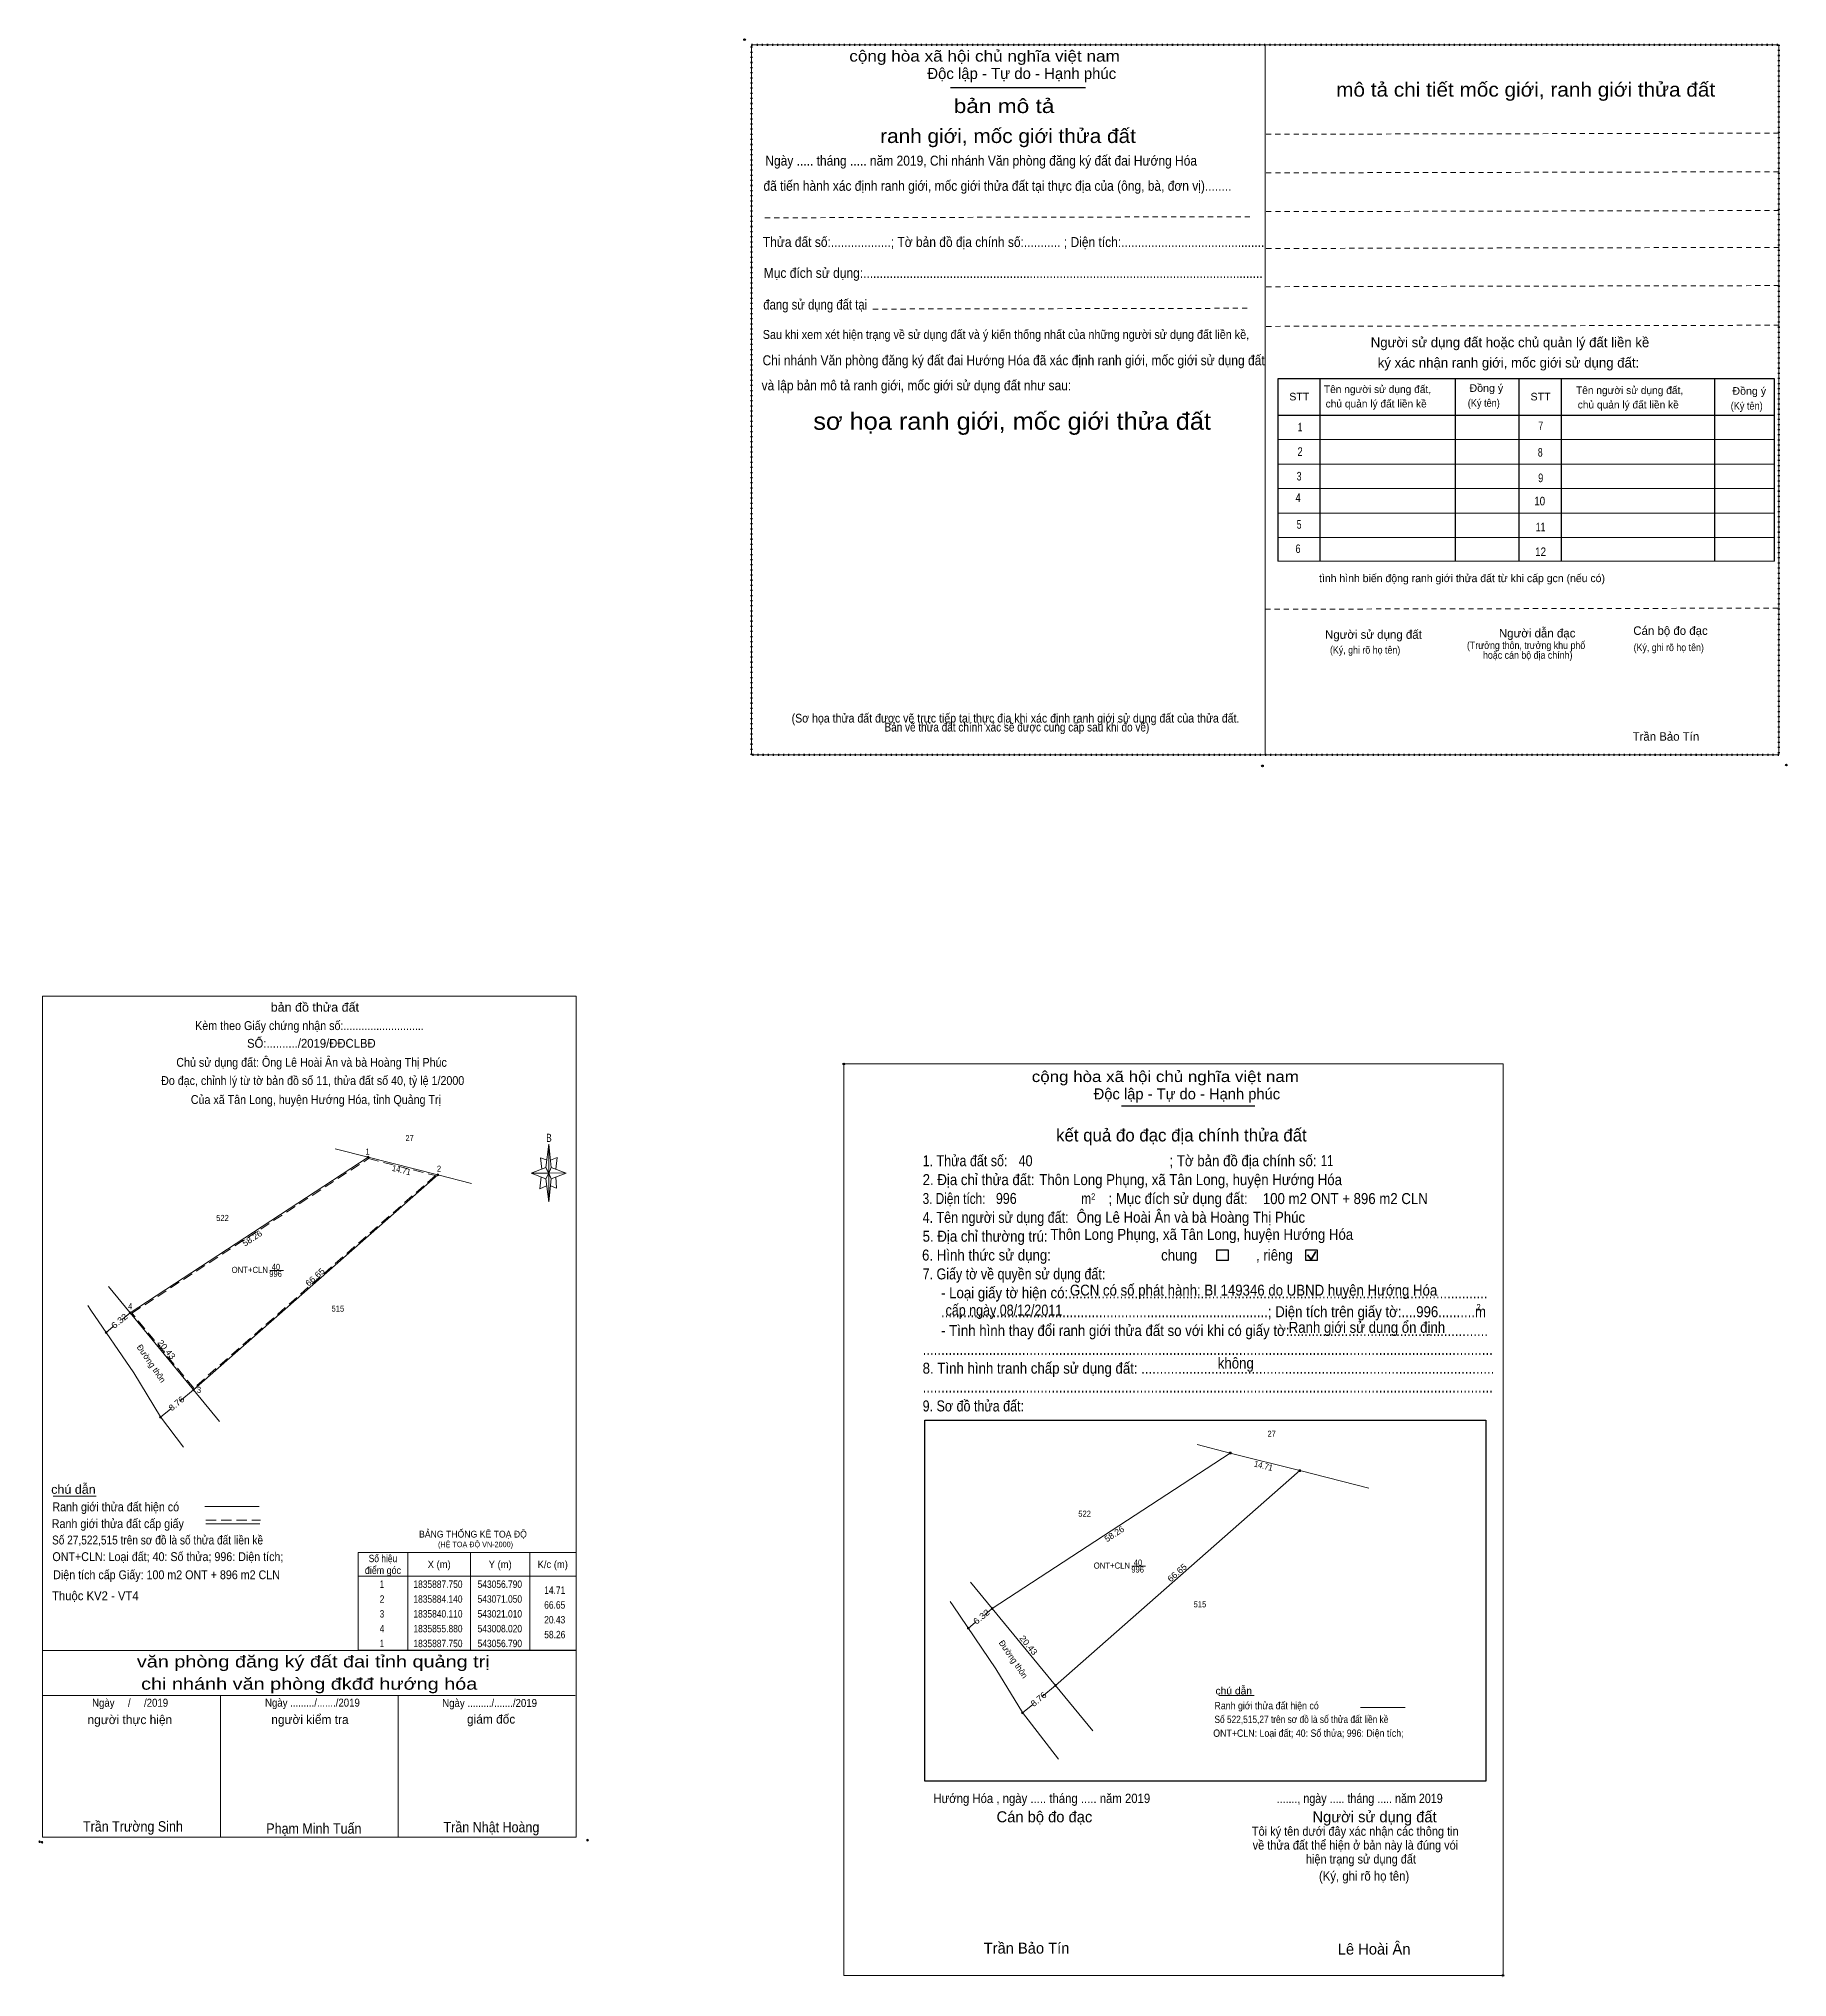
# Model space of a CAD drawing. Header units: metres. Extents: x 542385 to 543085, y 1835706 to 1836103.
# Drawn here: x 542385.3 to 542743.5, y 1835705.9 to 1836103 of the extents above; entities that cross this region are included whole.
import ezdxf
from ezdxf.enums import TextEntityAlignment as Align

# ---------------------------------------------------------------- set-up
doc = ezdxf.new("R2010")
doc.units = ezdxf.units.M
doc.header["$LTSCALE"] = 0.7
doc.header["$PDMODE"] = 32
doc.header["$PDSIZE"] = 0.35
for name, pattern in [('DOTTED', [1.5, 0.3, -1.2]), ('MEDIUM_DASHED', [4.5, 3, -1.5]), ('SHORT_DASHED', [2.7, 1.5, -1.2])]:
    doc.linetypes.add(name, pattern=pattern)
for name, color, linetype, lineweight in [('1', 7, 'SHORT_DASHED', 13), ('10', 7, 'Continuous', 13), ('13', 7, 'Continuous', 13), ('17', 7, 'Continuous', 13), ('2', 7, 'Continuous', 25), ('22', 7, 'Continuous', 13), ('5', 7, 'Continuous', 13), ('6', 7, 'Continuous', 13), ('63', 7, 'Continuous', 13)]:
    doc.layers.add(name, color=color, linetype=linetype, lineweight=lineweight)
doc.layers.add('16', color=7, linetype='Continuous')

msp = doc.modelspace()

# ---------------------------------------------------------------- texts
at = {"layer": '1'}
for s, width, p in [('(Sơ họa thửa đất được vẽ trực tiếp tại thực địa khi xác định ranh giới sử dụng đất của thửa đất.', 0.9, (542585.395, 1835962.93)), (' Bản vẽ thửa đất chính xác sẽ được cung cấp sau khi đo vẽ)', 0.85, (542585.39, 1835961.1))]:
    msp.add_text(s, height=1.8, dxfattribs=dict(at, width=width)).set_placement(p, align=Align.CENTER)
for s, height, width, p in [('BẢNG THỐNG KÊ TOẠ ĐỘ ', 1.397, 0.95, (542463.22, 1835795.97)), ('(HỆ TOẠ ĐỘ VN-2000)', 1.13, 0.9, (542467.11, 1835794))]:
    msp.add_text(s, height=height, dxfattribs=dict(at, width=width)).set_placement(p)
at = {"layer": '10', "width": 0.8}
for p in [(542461.29, 1835877.19), (542637.86, 1835816.61)]:
    msp.add_text('27', height=1.25, dxfattribs=at).set_placement(p, align=Align.CENTER)
at = {"layer": '10'}
for p in [(542407.858, 1835831.2823), (542584.428, 1835770.7023)]:
    msp.add_text('Đường thôn', height=1.25, rotation=304.312, dxfattribs=at).set_placement(p, align=Align.CENTER)
at = {"layer": '13', "width": 0.85}
for s, p in [('522', (542422.975, 1835860.82)), ('40', (542433.905, 1835850.8)), ('996', (542433.835, 1835849.38)), ('515 ', (542446.81, 1835842.26)), ('522', (542599.545, 1835800.24)), ('40', (542610.475, 1835790.22)), ('996', (542610.405, 1835788.8)), ('515 ', (542623.38, 1835781.68))]:
    msp.add_text(s, height=1.25, dxfattribs=at).set_placement(p, align=Align.CENTER)
at = {"layer": '13', "width": 0.95}
for p in [(542432.29, 1835850.19), (542608.86, 1835789.61)]:
    msp.add_text('ONT+CLN', height=1.25, dxfattribs=at).set_placement(p, align=Align.RIGHT)
at = {"layer": '13'}
for s, rotation, width, p in [('6.32', 39.411, 1.15, (542402.2432, 1835839.8488)), ('8.76', 39.487, 1.1, (542413.9376, 1835822.9475)), ('6.32', 39.411, 1.15, (542578.8132, 1835779.2688)), ('8.76', 39.487, 1.1, (542590.5076, 1835762.3675))]:
    msp.add_text(s, height=1.25, rotation=rotation, dxfattribs=dict(at, width=width)).set_placement(p, align=Align.CENTER)
at = {"layer": '16'}
for s, height, width, p in [('Ngày ..... tháng ..... năm 2019, Chi nhánh Văn phòng đăng ký đất đai Hướng Hóa', 2.04, 0.9, (542534.15, 1836077.03)), (' đã tiến hành xác định ranh giới, mốc giới thửa đất tại thực địa của (ông, bà, đơn vị)........', 2.04, 0.9, (542533.09, 1836071.87)), ('Thửa đất số:..................; Tờ bản đồ địa chính số:........... ; Diện tích:...........................................', 2.04, 0.9, (542533.64, 1836060.36)), ('Mục đích sử dụng:........................................................................................................................', 2.04, 0.9, (542533.83, 1836054.03)), ('đang sử dụng đất tại', 2.04, 0.85, (542533.73, 1836047.55)), ('Sau khi xem xét hiện trạng về sử dụng đất và ý kiến thống nhất của những người sử dụng đất liền kề,', 1.836, 0.9, (542533.63, 1836041.52)), ('Chi nhánh Văn phòng đăng ký đất đai Hướng Hóa đã xác định ranh giới, mốc giới sử dụng đất', 2.04, 0.9, (542533.58, 1836036.13)), (' và lập bản mô tả ranh giới, mốc giới sử dụng đất như sau:', 2.04, 0.9, (542532.7, 1836030.99))]:
    msp.add_text(s, height=height, dxfattribs=dict(at, width=width)).set_placement(p)
at = {"layer": '2'}
for s, height, width, p in [('cộng hòa xã hội chủ nghĩa việt nam', 2.282, 1.15, (542551.35, 1836098.34)), ('STT', 1.555, 1.05, (542641.46, 1836028.93)), ('Đồng ý', 1.555, 1.05, (542678.37, 1836030.68)), ('STT', 1.555, 1.05, (542690.88, 1836028.93)), ('Đồng ý', 1.555, 1.05, (542732.22, 1836030.09)), ('(Ký tên)', 1.555, 0.9, (542678.03, 1836027.63)), ('(Ký tên)', 1.555, 0.9, (542731.88, 1836027.04)), ('(Ký, ghi rõ họ tên)', 1.505, 0.9, (542649.8, 1835977.07)), ('(Ký, ghi rõ họ tên)', 1.505, 0.9, (542711.99, 1835977.57)), ('cộng hòa xã hội chủ nghĩa việt nam', 2.253, 1.15, (542588.73, 1835889.29)), ('2. Địa chỉ thửa đất:', 2.253, 0.9, (542566.37, 1835868.17)), ('1. Thửa đất số:', 2.253, 0.85, (542566.37, 1835872.04)), ('40', 2.25, 0.85, (542586.03, 1835872.04)), ('; Tờ bản đồ địa chính số:', 2.253, 0.9, (542616.93, 1835872.04)), ('11', 2.255, 0.75, (542647.95, 1835872.06)), ('3. Diện tích:', 2.253, 0.8, (542566.37, 1835864.3)), ('Thôn Long Phụng, xã Tân Long, huyện Hướng Hóa', 2.25, 0.9, (542590.26, 1835868.17)), ('; Mục đích sử dụng đất:', 2.253, 0.9, (542604.45, 1835864.3)), ('4. Tên người sử dụng đất:', 2.253, 0.85, (542566.37, 1835860.44)), ('996', 2.25, 0.85, (542581.37, 1835864.32)), ('Ông Lê Hoài Ân và bà Hoàng Thị Phúc', 2.25, 0.9, (542597.89, 1835860.46)), ('m', 2.253, 0.8, (542598.86, 1835864.3)), ('2', 1.288, 0.8, (542600.89, 1835865.21)), ('100 m2 ONT + 896 m2 CLN', 2.25, 0.9, (542636.05, 1835864.29)), ('5. Địa chỉ thường trú:', 2.253, 0.9, (542566.37, 1835856.58)), ('Thôn Long Phụng, xã Tân Long, huyện Hướng Hóa', 2.25, 0.9, (542592.55, 1835856.96)), ('6. Hình thức sử dụng:', 2.253, 0.9, (542566.25, 1835852.72)), ('chung                , riêng', 2.253, 0.9, (542615.21, 1835852.72)), ('7. Giấy tờ về quyền sử dụng đất:', 2.253, 0.85, (542566.37, 1835848.86)), ('     - Loại giấy tờ hiện có:..................................................................................................................', 2.253, 0.9, (542566.37, 1835844.99)), ('GCN có số phát hành: BI 149346 do UBND huyện Hướng Hóa', 2.25, 0.9, (542596.53, 1835845.53)), ('     .........................................................................................; Diện tích trên giấy tờ:....996..........m', 2.25, 0.9, (542566.37, 1835841.12)), ('cấp ngày 08/12/2011', 2.25, 0.85, (542571.07, 1835841.44)), ('2', 1.288, 0.8, (542679.83, 1835842.54)), ('     - Tình hình thay đổi ranh giới thửa đất so với khi có giấy tờ:......................................................', 2.253, 0.9, (542566.37, 1835837.26)), ('Ranh giới sử dụng ổn định', 2.25, 0.9, (542641.35, 1835837.91)), ('8. Tình hình tranh chấp sử dụng đất: ................................................................................................', 2.253, 0.9, (542566.37, 1835829.54)), ('...........................................................................................................................................................', 2.253, 0.9, (542566.37, 1835833.4)), ('không', 2.254, 0.9, (542626.81, 1835830.6)), ('9. Sơ đồ thửa đất:', 2.253, 0.85, (542566.37, 1835821.81)), ('...........................................................................................................................................................', 2.253, 0.9, (542566.37, 1835825.68)), ('Hướng Hóa , ngày ..... tháng ..... năm 2019', 1.93, 0.9, (542568.58, 1835741.58)), ('......., ngày ..... tháng ..... năm 2019', 1.93, 0.85, (542638.87, 1835741.58)), ('(Ký, ghi rõ họ tên)', 1.932, 0.9, (542647.55, 1835725.68))]:
    msp.add_text(s, height=height, dxfattribs=dict(at, width=width)).set_placement(p)
for s, height, p in [('Độc lập - Tự do - Hạnh phúc', 2.282, (542567.33, 1836094.77)), ('Người sử dụng đất hoặc chủ quản lý đất liền kề ', 2.02, (542658.15, 1836039.82)), ('ký xác nhận ranh giới, mốc giới sử dụng đất:', 2.02, (542659.59, 1836035.66)), ('Tên người sử dụng đất,', 1.555, (542648.56, 1836030.44)), ('Tên người sử dụng đất,', 1.555, (542700.19, 1836030.24)), ('chủ quản lý đất liền kề', 1.555, (542648.92, 1836027.48)), ('chủ quản lý đất liền kề', 1.555, (542700.55, 1836027.28)), ('tình hình biến động ranh giới thửa đất từ khi cấp gcn (nếu có)', 1.605, (542647.56, 1835991.7)), ('Người sử dụng đất', 1.756, (542648.79, 1835980.09)), ('Người dẫn đạc', 1.76, (542684.4, 1835980.37)), ('Cán bộ đo đạc', 1.752, (542711.93, 1835980.89)), ('Trần Bảo Tín', 1.75, (542711.78, 1835959.21)), ('Độc lập - Tự do - Hạnh phúc', 2.253, (542601.4, 1835885.74)), ('Cán bộ đo đạc', 2.254, (542581.51, 1835737.64)), ('Người sử dụng đất', 2.253, (542646.21, 1835737.64)), ('Trần Bảo Tín', 2.25, (542578.87, 1835710.74)), ('Lê Hoài Ân', 2.25, (542651.4, 1835710.55))]:
    msp.add_text(s, height=height, dxfattribs=at).set_placement(p)
for s, height, width, p in [('mô tả chi tiết mốc giới, ranh giới thửa đất', 2.889, 1.1, (542689.885, 1836091.16)), ('bản mô tả', 2.89, 1.2, (542583.045, 1836087.8)), ('ranh giới, mốc giới thửa đất', 2.89, 1.1, (542583.86, 1836081.66)), ('sơ họa ranh giới, mốc giới thửa đất', 3.527, 1.1, (542584.7, 1836022.92)), ('1', 1.756, 0.7, (542643.665, 1836022.58)), ('7', 1.76, 0.75, (542692.97, 1836022.84)), ('2', 1.756, 0.8, (542643.675, 1836017.57)), ('8', 1.76, 0.75, (542692.87, 1836017.42)), ('3', 1.756, 0.75, (542643.475, 1836012.53)), ('9', 1.76, 0.8, (542692.965, 1836012.18)), ('4', 1.756, 0.8, (542643.28, 1836008.15)), ('10', 1.76, 0.85, (542692.755, 1836007.43)), ('5', 1.756, 0.75, (542643.485, 1836002.64)), ('11', 1.76, 0.75, (542692.945, 1836002.1)), ('6', 1.756, 0.8, (542643.255, 1835997.67)), ('12', 1.76, 0.85, (542692.94, 1835997.05)), ('(Trưởng thôn, trưởng khu phố', 1.505, 0.9, (542689.97, 1835978.01)), ('hoặc cán bộ địa chính)', 1.505, 0.9, (542690.305, 1835976)), ('Tôi ký tên dưới đây xác nhận các thông tin', 1.862, 0.9, (542654.98, 1835734.88)), ('về thửa đất thể hiện ở bản này là đúng vói', 1.862, 0.9, (542655.01, 1835732.04)), ('hiện trạng sử dụng đất', 1.862, 0.9, (542656.14, 1835729.18))]:
    msp.add_text(s, height=height, dxfattribs=dict(at, width=width)).set_placement(p, align=Align.CENTER)
for s, height, p in [('kết quả đo đạc địa chính thửa đất', 2.576, (542619.375, 1835877.12)), ('.', 0.644, (542685.2286, 1835705.9))]:
    msp.add_text(s, height=height, dxfattribs=at).set_placement(p, align=Align.CENTER)
at = {"layer": '5'}
for s, height, width, p in [('bản đồ thửa đất', 1.823, 1.05, (542441.885, 1835903.72)), ('Kèm theo Giấy chứng nhận số:...........................', 1.823, 0.9, (542440.78, 1835899.94)), ('SỐ:........../2019/ĐĐCLBĐ', 1.82, 0.95, (542441.16, 1835896.31)), ('Chủ sử dụng đất: Ông Lê Hoài Ân và bà Hoàng Thị Phúc', 1.82, 0.9, (542441.21, 1835892.41)), ('Đo đạc, chỉnh lý từ tờ bản đồ số 11, thửa đất số 40, tỷ lệ 1/2000 ', 1.82, 0.9, (542441.74, 1835888.68)), ('Của xã Tân Long, huyện Hướng Hóa, tỉnh Quảng Trị', 1.82, 0.9, (542442.095, 1835884.79)), ('B', 1.674, 0.75, (542489.83, 1835877.02)), ('văn phòng đăng ký đất đai tỉnh quảng trị', 2.43, 1.25, (542441.555, 1835769.36)), ('chi nhánh văn phòng đkđđ hướng hóa', 2.43, 1.25, (542440.725, 1835764.8)), ('Ngày     /     /2019', 1.64, 0.9, (542404.04, 1835761.31)), ('Ngày ........./......./2019', 1.64, 0.9, (542441.385, 1835761.33)), ('Ngày ........./......./2019', 1.64, 0.9, (542477.675, 1835761.26)), ('Trần Trường Sinh', 2.126, 0.9, (542404.62, 1835735.74)), ('Phạm Minh Tuấn', 2.126, 0.9, (542441.68, 1835735.3)), ('Trần Nhật Hoàng', 2.126, 0.9, (542478.05, 1835735.59))]:
    msp.add_text(s, height=height, dxfattribs=dict(at, width=width)).set_placement(p, align=Align.CENTER)
for s, p in [('người thực hiện', (542403.99, 1835757.76)), ('người kiểm tra', (542440.88, 1835757.79)), ('giám đốc', (542477.99, 1835757.86))]:
    msp.add_text(s, height=1.823, dxfattribs=at).set_placement(p, align=Align.CENTER)
at = {"layer": '6'}
for s, height, width, p in [('chú dẫn', 1.823, 1.05, (542387.88, 1835804.94)), ('Ranh giới thửa đất hiện có ', 1.823, 0.9, (542388.12, 1835801.35)), ('Ranh giới thửa đất cấp giấy', 1.823, 0.9, (542388, 1835797.91)), ('Số 27,522,515 trên sơ đồ là số thửa đất liền kề', 1.82, 0.85, (542388.05, 1835794.56)), ('ONT+CLN: Loại đất; 40: Số thửa; 996: Diện tích;', 1.82, 0.9, (542388.13, 1835791.15)), ('Diện tích cấp Giấy: 100 m2 ONT + 896 m2 CLN', 1.82, 0.9, (542388.29, 1835787.44)), ('Thuộc KV2 - VT4', 1.82, 0.95, (542388.05, 1835783.14)), ('chú dẫn', 1.5, 1.05, (542626.35, 1835763.83)), ('Số 522,515,27 trên sơ đồ là số thửa đất liền kề', 1.5, 0.85, (542626.14, 1835757.98)), ('Ranh giới thửa đất hiện có ', 1.5, 0.9, (542626.14, 1835760.79)), ('ONT+CLN: Loại đất; 40: Số thửa; 996: Diện tích;', 1.5, 0.9, (542625.89, 1835755.15))]:
    msp.add_text(s, height=height, dxfattribs=dict(at, width=width)).set_placement(p)
at = {"layer": '63'}
for s, height, width, p in [(' 1', 1.25, 0.75, (542453.11, 1835874.42)), (' 2', 1.25, 0.85, (542467.74, 1835870.9)), (' 4', 1.25, 0.85, (542404.49, 1835842.75)), (' 3', 1.25, 0.8, (542418.58, 1835825.6)), ('14.71', 1.516, 0.85, (542493.17, 1835784.44)), ('20.43', 1.516, 0.85, (542493.17, 1835778.38)), ('66.65', 1.516, 0.85, (542493.17, 1835781.41)), ('58.26', 1.516, 0.85, (542493.18, 1835775.34))]:
    msp.add_text(s, height=height, dxfattribs=dict(at, width=width)).set_placement(p, align=Align.RIGHT)
for s, rotation, width, p in [('14.71', 345.794, 0.9, (542459.4666, 1835870.6525)), ('58.26', 33.164, 1.05, (542429.3981, 1835856.7642)), ('66.65', 41.344, 1.1, (542442.3272, 1835848.8662)), ('20.43', 309.479, 1.1, (542411.0201, 1835834.1074)), ('14.71', 345.794, 0.9, (542636.0366, 1835810.0725)), ('58.26', 33.164, 1.05, (542605.9681, 1835796.1842)), ('66.65', 41.344, 1.1, (542618.8972, 1835788.2862)), ('20.43', 309.479, 1.1, (542587.5901, 1835773.5274))]:
    msp.add_text(s, height=1.25, rotation=rotation, dxfattribs=dict(at, width=width)).set_placement(p, align=Align.CENTER)
for s, width, p in [('Số hiệu', 0.85, (542455.83, 1835790.93)), ('X (m)', 0.95, (542467.345, 1835789.72)), ('Y (m)', 0.95, (542479.845, 1835789.72)), ('K/c (m)', 0.95, (542490.61, 1835789.72)), ('điểm góc', 0.9, (542455.83, 1835788.51)), ('1835887.750', 0.85, (542467.1, 1835785.66)), ('543056.790', 0.85, (542479.77, 1835785.66)), (' 2', 0.85, (542455.41, 1835782.62)), (' 1', 0.75, (542455.41, 1835785.66)), ('1835884.140', 0.85, (542467.1, 1835782.62)), ('543071.050', 0.85, (542479.77, 1835782.62)), (' 3', 0.8, (542455.405, 1835779.59)), ('1835840.110', 0.85, (542467.1, 1835779.59)), ('543021.010', 0.85, (542479.77, 1835779.59)), (' 4', 0.85, (542455.405, 1835776.56)), ('1835855.880', 0.85, (542467.1, 1835776.56)), ('543008.020', 0.85, (542479.77, 1835776.56)), (' 1', 0.75, (542455.41, 1835773.52)), ('1835887.750', 0.85, (542467.1, 1835773.52)), ('543056.790', 0.85, (542479.77, 1835773.52))]:
    msp.add_text(s, height=1.516, dxfattribs=dict(at, width=width)).set_placement(p, align=Align.CENTER)

# ---------------------------------------------------------------- hatches: boundary and pattern name
at = {"layer": '63'}
for points in [[(542453.02, 1835873.87, 1), (542452.62, 1835873.87, 1)], [(542467.28, 1835870.26, 1), (542466.88, 1835870.26, 1)], [(542404.25, 1835842, 1), (542403.85, 1835842, 1)], [(542399.36, 1835837.98, 1), (542398.96, 1835837.98, 1)], [(542417.24, 1835826.23, 1), (542416.84, 1835826.23, 1)], [(542410.48, 1835820.65, 1), (542410.08, 1835820.65, 1)], [(542629.59, 1835813.29, 1), (542629.19, 1835813.29, 1)], [(542643.85, 1835809.68, 1), (542643.45, 1835809.68, 1)], [(542580.82, 1835781.42, 1), (542580.42, 1835781.42, 1)], [(542575.93, 1835777.4, 1), (542575.53, 1835777.4, 1)], [(542593.81, 1835765.65, 1), (542593.41, 1835765.65, 1)], [(542587.05, 1835760.07, 1), (542586.65, 1835760.07, 1)]]:
    msp.add_hatch(color=256, dxfattribs=at).paths.add_polyline_path(points)

# ---------------------------------------------------------------- linework, layer by layer
at = {"layer": '1'}
for p, q in [((542636.71, 1836083.45), (542741.9, 1836083.68)), ((542636.72, 1836075.54), (542741.91, 1836075.77)), ((542534.08, 1836066.34), (542633.63, 1836066.56)), ((542636.73, 1836067.6), (542741.92, 1836067.83)), ((542636.74, 1836060.05), (542741.93, 1836060.28)), ((542636.75, 1836052.22), (542741.94, 1836052.45)), ((542556.19, 1836047.64), (542633.55, 1836047.81)), ((542636.76, 1836044.1), (542741.95, 1836044.33)), ((542636.56, 1835986.15), (542741.75, 1835986.38))]:
    msp.add_line(p, q, dxfattribs=at)
at = {"layer": '1', "linetype": 'DOTTED', "lineweight": 53}
msp.add_lwpolyline([(542531.34, 1836101.79), (542741.71, 1836101.79), (542741.71, 1835956.3), (542531.34, 1835956.3)], close=True, dxfattribs=at)
at = {"layer": '1', "linetype": 'MEDIUM_DASHED'}
msp.add_lwpolyline([(542452.86, 1835873.6), (542466.56, 1835870.13), (542417.07, 1835826.59), (542404.42, 1835841.94)], close=True, dxfattribs=at)
at = {"layer": '10'}
for p, q in [((542404.05, 1835842), (542399.6, 1835847.41)), ((542399.16, 1835837.98), (542400.53, 1835839.12)), ((542402.51, 1835840.73), (542404.05, 1835842)), ((542414.22, 1835823.89), (542417.04, 1835826.22)), ((542422.36, 1835819.76), (542417.04, 1835826.22)), ((542410.28, 1835820.65), (542412.37, 1835822.37)), ((542580.62, 1835781.42), (542576.17, 1835786.83)), ((542579.08, 1835780.15), (542580.62, 1835781.42)), ((542575.73, 1835777.4), (542577.1, 1835778.54)), ((542590.79, 1835763.31), (542593.61, 1835765.64)), ((542601.24, 1835756.38), (542593.61, 1835765.64)), ((542586.85, 1835760.07), (542588.94, 1835761.79))]:
    msp.add_line(p, q, dxfattribs=at)
for points in [[(542446.04, 1835875.59), (542452.82, 1835873.87), (542467.08, 1835870.26), (542473.97, 1835868.52)], [(542467.08, 1835870.26), (542417.04, 1835826.23), (542404.05, 1835842), (542452.82, 1835873.87)], [(542622.61, 1835815.01), (542629.39, 1835813.29), (542643.65, 1835809.68), (542657.76, 1835806.11)], [(542643.65, 1835809.68), (542593.61, 1835765.65), (542580.62, 1835781.42), (542629.39, 1835813.29)]]:
    msp.add_lwpolyline(points, dxfattribs=at)
at = {"layer": '13'}
for p, q in [((542432.65, 1835850.66), (542435.43, 1835850.66)), ((542609.22, 1835790.08), (542612, 1835790.08))]:
    msp.add_line(p, q, dxfattribs=at)
at = {"layer": '17'}
for p, q in [((542388.26, 1835804.44), (542397.06, 1835804.44)), ((542627.01, 1835763.63), (542634.25, 1835763.63))]:
    msp.add_line(p, q, dxfattribs=at)
at = {"layer": '2'}
for p, q in [((542572.1, 1836093.06), (542599.75, 1836093.06)), ((542647.74, 1836033.34), (542647.74, 1835995.98)), ((542675.41, 1836033.34), (542675.41, 1835995.98)), ((542688.51, 1836033.34), (542688.51, 1835995.98)), ((542697.17, 1836033.34), (542697.17, 1835995.98)), ((542728.58, 1836033.24), (542728.58, 1835995.98)), ((542639.13, 1836025.91), (542740.87, 1836025.91)), ((542607.1, 1835884.43), (542634.4, 1835884.43)), ((542566.79, 1835820.04), (542681.73, 1835820.04)), ((542681.73, 1835820.04), (542681.73, 1835746.05))]:
    msp.add_line(p, q, dxfattribs=at)
at = {"layer": '2', "lineweight": 13}
for p, q in [((542639.13, 1836020.9), (542740.87, 1836020.9)), ((542639.13, 1836015.88), (542740.87, 1836015.88)), ((542639.13, 1836010.86), (542740.87, 1836010.86)), ((542639.13, 1836005.85), (542740.87, 1836005.85)), ((542639.13, 1836000.83), (542740.87, 1836000.83)), ((542639.13, 1835995.98), (542740.87, 1835995.98))]:
    msp.add_line(p, q, dxfattribs=at)
at = {"layer": '2', "lineweight": 35}
for p, q in [((542645.18, 1835853.91), (542645.94, 1835852.91)), ((542645.94, 1835852.91), (542646.88, 1835854.58))]:
    msp.add_line(p, q, dxfattribs=at)
at = {"layer": '2', "lineweight": 13}
for points in [[(542531.34, 1835956.3), (542531.34, 1835956.3), (542531.34, 1836101.79), (542636.52, 1836101.79), (542636.52, 1836101.78)], [(542636.52, 1836101.78), (542636.52, 1835956.3), (542531.34, 1835956.3)], [(542636.53, 1836101.79), (542741.71, 1836101.79), (542741.71, 1835956.3), (542741.71, 1835956.3)], [(542636.53, 1836101.79), (542741.71, 1836101.79), (542741.71, 1835956.3)], [(542741.71, 1835956.3), (542636.53, 1835956.3), (542636.53, 1836101.78)], [(542741.71, 1835956.3), (542636.53, 1835956.3), (542636.53, 1836101.78)]]:
    msp.add_lwpolyline(points, dxfattribs=at)
at = {"layer": '2'}
for points in [[(542740.87, 1835995.98), (542740.87, 1836033.34), (542639.13, 1836033.34), (542639.13, 1835995.98)], [(542681.73, 1835746.05), (542566.79, 1835746.05), (542566.79, 1835820.04)]]:
    msp.add_lwpolyline(points, dxfattribs=at)
at = {"layer": '2', "lineweight": 13}
msp.add_lwpolyline([(542550.23, 1835892.99), (542685.24, 1835892.99), (542685.24, 1835706.26), (542550.23, 1835706.26)], close=True, dxfattribs=at)
at = {"layer": '2'}
for points in [[(542626.63, 1835854.91), (542628.95, 1835854.91), (542628.95, 1835852.74), (542626.63, 1835852.74)], [(542644.87, 1835854.91), (542647.19, 1835854.91), (542647.19, 1835852.74), (542644.87, 1835852.74)]]:
    msp.add_lwpolyline(points, close=True, dxfattribs=at)
for p in [(542529.9, 1836102.84), (542635.96, 1835954.05), (542743.28, 1835954.23), (542550.23, 1835892.99), (542685.24, 1835706.26)]:
    msp.add_point(p, dxfattribs=at)
at = {"layer": '22'}
for p, q in [((542415.01, 1835814.52), (542410.24, 1835820.71)), ((542572.6, 1835781.99), (542571.98, 1835782.9)), ((542594.19, 1835750.56), (542586.81, 1835760.13))]:
    msp.add_line(p, q, dxfattribs=at)
for points in [[(542410.24, 1835820.71), (542404.82, 1835829.69), (542396.03, 1835842.57), (542395.41, 1835843.48)], [(542586.81, 1835760.13), (542581.39, 1835769.11), (542572.6, 1835781.99)]]:
    msp.add_lwpolyline(points, dxfattribs=at)
at = {"layer": '5'}
for p, q in [((542489.2, 1835871.8), (542489.8, 1835876.54)), ((542489.2, 1835869.49), (542486.17, 1835870.59)), ((542490.29, 1835871.8), (542493.33, 1835870.59)), ((542490.29, 1835869.49), (542489.8, 1835864.75)), ((542491.39, 1835867.54), (542490.17, 1835868.03)), ((542491.26, 1835869.86), (542491.39, 1835867.54)), ((542386.08, 1835772.86), (542495.43, 1835772.86)), ((542386.08, 1835763.62), (542495.18, 1835763.62)), ((542386.08, 1835763.62), (542495.18, 1835763.62)), ((542386.08, 1835763.62), (542495.18, 1835763.62)), ((542422.53, 1835734.58), (542422.53, 1835763.62)), ((542458.98, 1835734.58), (542458.98, 1835763.62))]:
    msp.add_line(p, q, dxfattribs=at)
for points in [[(542386.08, 1835906.86), (542495.43, 1835906.86), (542495.43, 1835734.58), (542386.08, 1835734.58)], [(542489.8, 1835876.54), (542490.29, 1835871.8), (542489.8, 1835870.59)], [(542489.8, 1835870.59), (542486.17, 1835870.59), (542489.2, 1835871.8), (542490.29, 1835869.49), (542493.33, 1835870.59), (542489.8, 1835870.7)], [(542489.8, 1835870.59), (542489.8, 1835864.75), (542489.2, 1835869.49)]]:
    msp.add_lwpolyline(points, close=True, dxfattribs=at)
for points in [[(542489.8, 1835870.59), (542489.2, 1835871.8), (542486.17, 1835870.59)], [(542489.44, 1835873.26), (542488.11, 1835873.74), (542488.34, 1835871.43)], [(542489.8, 1835870.59), (542490.29, 1835869.49), (542493.33, 1835870.59)], [(542490.17, 1835873.26), (542491.51, 1835873.86), (542491.26, 1835871.43)], [(542488.23, 1835869.86), (542487.98, 1835867.43), (542489.32, 1835868.03)], [(542495.43, 1835734.58), (542386.08, 1835734.58), (542386.08, 1835763.62)]]:
    msp.add_lwpolyline(points, dxfattribs=at)
for p in [(542385.51, 1835733.65), (542386, 1835733.56)]:
    msp.add_point(p, dxfattribs=at)
at = {"layer": '6'}
for p, q in [((542419.36, 1835802.33), (542430.48, 1835802.33)), ((542419.54, 1835798.77), (542430.64, 1835798.77)), ((542656.03, 1835761.17), (542665.17, 1835761.17))]:
    msp.add_line(p, q, dxfattribs=at)
at = {"layer": '6', "linetype": 'MEDIUM_DASHED'}
msp.add_line((542419.54, 1835799.52), (542430.72, 1835799.52), dxfattribs=at)
at = {"layer": '6'}
msp.add_point((542497.74, 1835733.98), dxfattribs=at)
at = {"layer": '63'}
for p, q in [((542460.95, 1835792.9), (542460.95, 1835772.88)), ((542473.74, 1835792.9), (542473.74, 1835772.88)), ((542485.93, 1835792.9), (542485.93, 1835772.88)), ((542450.72, 1835788.04), (542495.43, 1835788.04))]:
    msp.add_line(p, q, dxfattribs=at)
msp.add_lwpolyline([(542450.72, 1835792.9), (542495.43, 1835792.9), (542495.43, 1835772.88), (542450.72, 1835772.88)], close=True, dxfattribs=at)
for centre in [(542452.82, 1835873.87), (542467.08, 1835870.26), (542404.05, 1835842), (542399.16, 1835837.98), (542417.04, 1835826.23), (542410.28, 1835820.65), (542629.39, 1835813.29), (542643.65, 1835809.68), (542580.62, 1835781.42), (542575.73, 1835777.4), (542593.61, 1835765.65), (542586.85, 1835760.07)]:
    msp.add_circle(centre, 0.2, dxfattribs=at)

msp.set_redraw_order([(e.dxf.handle, doc.entitydb.next_handle()) for e in msp.query("TEXT MTEXT ATTDEF DIMENSION ARC_DIMENSION")])  # texts and dimensions are drawn at this point

doc.saveas('drawing.dxf')
